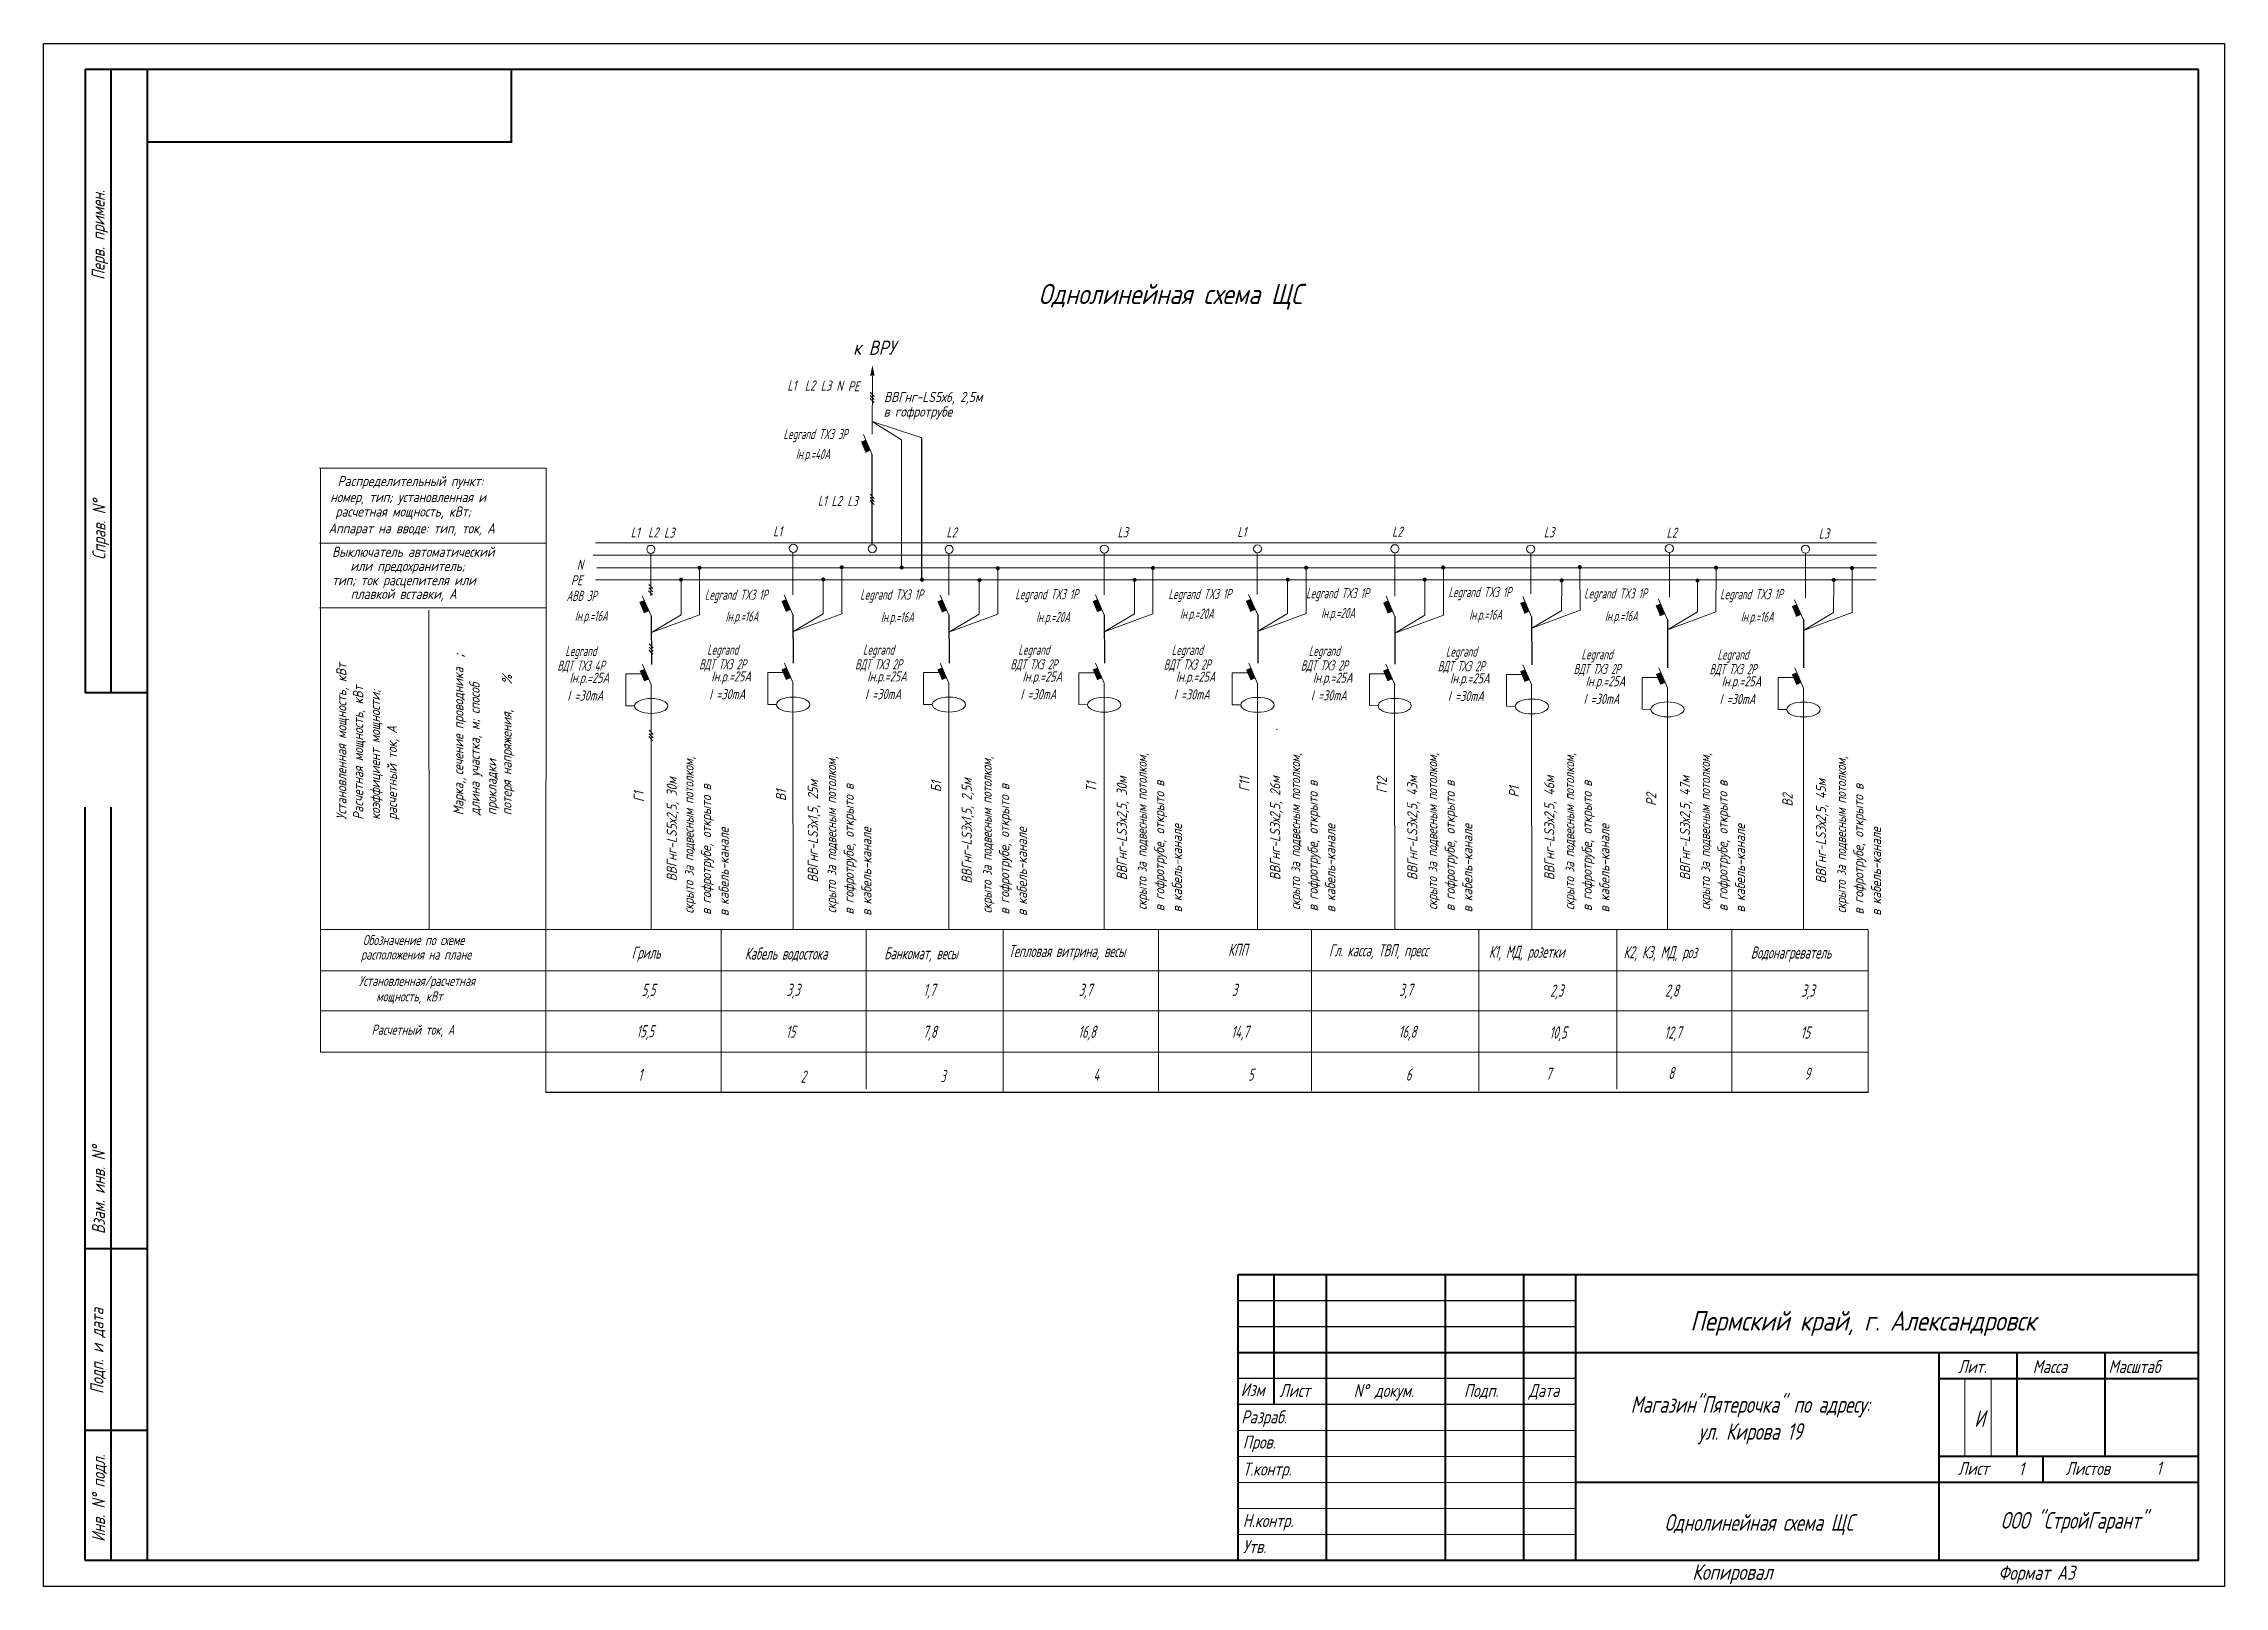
# Model space of a CAD drawing. Header units: millimetres. Extents: x 750 to 1911925374007, y 500 to 46276.
# Drawn here: x 30750 to 60221, y 510 to 21350 of the extents above; entities that cross this region are included whole.
import ezdxf
from ezdxf.enums import TextEntityAlignment as Align

# ---------------------------------------------------------------- set-up
doc = ezdxf.new("R2010")
doc.units = ezdxf.units.MM
for name, color, linetype in [('1', 7, 'Continuous'), ('KONTUR', 7, 'Continuous'), ('вова', 7, 'Continuous'), ('Проводки', 1, 'Continuous'), ('Электропроводки', 1, 'Continuous')]:
    doc.layers.add(name, color=color, linetype=linetype)
doc.layers.add('SHTAMP_Ном_пера__98', color=7, linetype='Continuous', lineweight=25, true_color=0x1f1f1f)
for name, color, linetype, lineweight in [('Основная', 7, 'Continuous', 40), ('текст', 250, 'Continuous', 20), ('тонкая', 7, 'Continuous', 20)]:
    doc.layers.add(name, color=color, linetype=linetype, lineweight=lineweight)
doc.styles.add('ROMANS', font='romans.shx', dxfattribs={"width": 0.7, "oblique": 15, "height": 1})
doc.styles.add('стиль1', font='romans.shx', dxfattribs={"width": 0.75, "oblique": 15, "height": 3.5})

msp = doc.modelspace()

# ---------------------------------------------------------------- texts
at = {"color": 0, "lineweight": 20, "style": 'ROMANS', "oblique": 15}
for s, height, width, p in [('L1', 136.7, 0.7, (40801, 16664)), ('L2', 136.7, 0.7, (41036, 16664)), ('L3', 136.7, 0.7, (41251, 16662)), ('N', 137, 0.7, (41463, 16660)), ('РЕ', 136.7, 0.7, (41619, 16653)), ('L1', 136.7, 0.7, (41211, 15107)), ('L2', 136.7, 0.7, (41396, 15104)), ('L3', 136.7, 0.7, (41611, 15102)), ('L1', 136.7, 0.7, (38683, 14679)), ('L2', 136.7, 0.7, (38918, 14679)), ('L3', 136.7, 0.7, (39133, 14676)), ('L1', 136.7, 0.7, (40608, 14693)), ('L2', 136.7, 0.7, (42950, 14679)), ('L3', 136.7, 0.7, (45262, 14681)), ('L1', 136.7, 0.7, (46881, 14687)), ('L2', 136.7, 0.7, (48973, 14688)), ('L3', 136.7, 0.7, (51023, 14681)), ('L2', 136.7, 0.7, (52682, 14675)), ('L3', 136.7, 0.7, (54737, 14664)), ('РЕ', 136.7, 0.7, (37875, 14032)), ('N', 137, 0.7, (37955, 14242)), ('Iн.р.=25А', 136.7, 0.7, (37856, 12715)), ('Iн.р.=25А', 136.7, 0.7, (39773, 12734)), ('Iн.р.=25А', 136.7, 0.7, (41879, 12734)), ('Iн.р.=25А', 136.7, 0.7, (43978, 12732)), ('Iн.р.=25А', 136.7, 0.7, (46051, 12730)), ('Iн.р.=25А', 136.7, 0.7, (47903, 12717)), ('Iн.р.=25А', 136.7, 0.7, (49755, 12708)), ('Iн.р.=25А', 136.7, 0.7, (51588, 12669)), ('Iн.р.=25А', 136.7, 0.7, (53426, 12667)), ('I =30mА', 136.7, 0.7, (37829, 12475)), ('I =30mА', 136.7, 0.7, (39746, 12494)), ('I =30mА', 136.7, 0.7, (41852, 12494)), ('I =30mА', 136.7, 0.7, (43951, 12493)), ('I =30mА', 136.7, 0.7, (46024, 12490)), ('I =30mА', 136.7, 0.7, (47876, 12477)), ('I =30mА', 136.7, 0.7, (49728, 12468)), ('I =30mА', 136.7, 0.7, (51561, 12430)), ('I =30mА', 136.7, 0.7, (53399, 12428)), ('Обозначение по схеме', 136.75, 0.7, (35063, 9172)), ('Гриль', 164.1, 0.6, (38697, 8989)), ('Кабель водостока', 164.09, 0.6, (40226, 8976)), ('Банкомат, весы', 164.09, 0.6, (42110, 8980)), ('Тепловая витрина, весы', 164.09, 0.6, (43790, 9010)), ('КПП', 164.1, 0.6, (46758, 9027)), ('Гл. касса, ТВП, пресс', 164.09, 0.6, (48120, 9020)), ('К1, МД, розетки', 164.09, 0.6, (50280, 9000)), ('К2, К3, МД, роз', 164.09, 0.6, (52101, 8995)), ('Водонагреватель', 164.09, 0.6, (53820, 8990)), ('расположения на плане', 136.75, 0.7, (35038, 8977)), ('Установленная/расчетная', 136.75, 0.7, (35009, 8621)), (' мощность, кВт', 136.75, 0.7, (35181, 8411)), ('5,5', 164.1, 0.6, (38831, 8486)), ('3,3', 164.1, 0.6, (40790, 8486)), ('1,7', 164.1, 0.6, (42641, 8486)), ('3,7', 164.1, 0.6, (44739, 8486)), ('3', 164, 0.6, (46808, 8486)), ('3,7', 164.1, 0.6, (49069, 8486)), ('2,3', 164.1, 0.6, (51108, 8476)), ('2,8', 164.1, 0.6, (52662, 8476)), ('3,3', 164.1, 0.6, (54503, 8476)), ('Расчетный ток, А', 136.75, 0.7, (35182, 7961)), ('15,5', 164.1, 0.6, (38761, 7927)), ('15', 164.1, 0.6, (40782, 7920)), ('7,8', 164.1, 0.6, (42633, 7920)), ('16,8', 164.1, 0.6, (44731, 7920)), ('14,7', 164.1, 0.6, (46800, 7920)), ('16,8', 164.1, 0.6, (49061, 7920)), ('10,5', 164.1, 0.6, (51099, 7910)), ('12,7', 164.1, 0.6, (52654, 7910)), ('15', 164.1, 0.6, (54495, 7910)), ('1', 164, 0.6, (38784, 7338)), ('2', 164, 0.6, (40980, 7314)), ('3', 164, 0.6, (42867, 7321)), ('4', 164, 0.6, (44937, 7341)), ('5', 164, 0.6, (47026, 7341)), ('6', 164, 0.6, (49159, 7342)), ('7', 164, 0.6, (51052, 7353)), ('8', 164, 0.6, (52705, 7364)), ('9', 164, 0.6, (54546, 7355))]:
    msp.add_text(s, height=height, dxfattribs=dict(at, width=width)).set_placement(p)
at = {"color": 0, "lineweight": 20, "style": 'ROMANS', "oblique": 15, "width": 0.6}
for s, height, p in [('Legrand TX3 3P', 136.75, (40748, 16076)), ('Iн.р.=40А', 136.7, (40914, 15805)), (' ABB 3P', 136.7, (37763, 13890)), ('Legrand TX3 1P', 136.75, (39684, 13905)), ('Legrand TX3 1P', 136.75, (41784, 13908)), ('Legrand TX3 1P', 136.75, (43881, 13913)), ('Legrand TX3 1P', 136.75, (45951, 13916)), ('Legrand TX3 1P', 136.75, (47811, 13927)), ('Legrand TX3 1P', 136.75, (49734, 13941)), ('Legrand TX3 1P', 136.75, (51567, 13923)), ('Legrand TX3 1P', 136.75, (53404, 13913)), ('Iн.р.=16А', 136.7, (37929, 13620)), ('Iн.р.=16А', 136.7, (39965, 13613)), ('Iн.р.=16А', 136.7, (42065, 13604)), ('Iн.р.=20А', 136.7, (44162, 13604)), ('Iн.р.=20А', 136.7, (46105, 13649)), ('Iн.р.=20А', 136.7, (48014, 13658)), ('Iн.р.=16А', 136.7, (50015, 13637)), ('Iн.р.=16А', 136.7, (51848, 13618)), ('Iн.р.=16А', 136.7, (53685, 13608)), ('ВДТ ТХ3 4P', 136.7, (37693, 12948)), ('Legrand', 136.7, (37799, 13146)), ('ВДТ ТХ3 2P', 136.7, (39609, 12966)), ('Legrand', 136.7, (39716, 13164)), ('ВДТ ТХ3 2P', 136.7, (41716, 12966)), ('Legrand', 136.7, (41822, 13164)), ('ВДТ ТХ3 2P', 136.7, (43815, 12965)), ('Legrand', 136.7, (43921, 13163)), ('ВДТ ТХ3 2P', 136.7, (45887, 12963)), ('Legrand', 136.7, (45994, 13161)), ('ВДТ ТХ3 2P', 136.7, (47740, 12950)), ('Legrand', 136.7, (47846, 13148)), ('ВДТ ТХ3 2P', 136.7, (49591, 12940)), ('Legrand', 136.7, (49698, 13138)), ('ВДТ ТХ3 2P', 136.7, (51425, 12902)), ('Legrand', 136.7, (51531, 13100)), ('ВДТ ТХ3 2P', 136.7, (53263, 12900)), ('Legrand', 136.7, (53369, 13098))]:
    msp.add_text(s, height=height, dxfattribs=at).set_placement(p, align=Align.MIDDLE_LEFT)
at = {"color": 0, "linetype": 'ByBlock', "lineweight": 25, "style": 'ROMANS', "oblique": 15, "width": 0.8}
msp.add_text('Пермский край, г. Александровск', height=263.29, dxfattribs=at).set_placement((53003, 3965))
at = {"layer": '1', "color": 0, "lineweight": 20, "style": 'ROMANS', "oblique": 15, "width": 0.8}
for s, height, p in [('Однолинейная cхема ЩС', 273.49, (44195, 17831)), ('к ВРУ', 191.4, (41690, 17146)), ('ВВГнг-LS5х6, 2,5м', 136.75, (42108, 16509)), ('в гофротрубе', 136.75, (42102, 16311)), ('Раcпределительный пункт:', 136.75, (34723, 15372)), ('номер, тип; установленная и', 136.75, (34624, 15156)), ('расчетная мощность, кВт;', 136.75, (34695, 14961)), ('Аппарат на вводе: тип, ток, А', 136.75, (34601, 14735)), ('Выключатель автоматический', 136.75, (34649, 14417)), ('или предохранитель;', 136.75, (34895, 14225)), ('тип; ток расцепителя или', 136.75, (34649, 14034)), ('плавкой вставки, А', 136.75, (34900, 13849))]:
    msp.add_text(s, height=height, dxfattribs=at).set_placement(p)
at = {"layer": '1', "color": 0, "lineweight": 20, "style": 'ROMANS', "oblique": 15}
for s, height, width, p in [('Установленная мощность, кВт', 136.75, 0.8, (34842, 10866)), (';', 164, 0.8, (36432, 13054)), ('Раcчетная мощность, кВт', 136.75, 0.8, (35069, 10866)), ('Марка, сечение проводника ', 136.75, 0.8, (36423, 10927)), ('длина участка, м; способ', 136.75, 0.8, (36643, 10927)), ('%', 137, 0.8, (37080, 12696)), ('коэффициент мощности;', 136.75, 0.8, (35297, 10866)), ('расчетный ток, А', 136.75, 0.8, (35525, 10866)), ('потеря напряжения,', 136.75, 0.8, (37074, 10927)), ('прокладки', 136.7, 0.8, (36871, 10927)), ('скрыто за подвесным потолком,', 136.75, 0.74, (39534, 9598)), ('скрыто за подвесным потолком,', 136.75, 0.74, (41461, 9603)), ('скрыто за подвесным потолком,', 136.75, 0.74, (43563, 9602)), ('скрыто за подвесным потолком,', 136.75, 0.74, (45658, 9648)), ('скрыто за подвесным потолком,', 136.75, 0.74, (47731, 9648)), ('скрыто за подвесным потолком,', 136.75, 0.74, (49583, 9648)), ('скрыто за подвесным потолком,', 136.75, 0.74, (51435, 9648)), ('скрыто за подвесным потолком,', 136.75, 0.74, (53269, 9648)), ('скрыто за подвесным потолком,', 136.75, 0.74, (55107, 9604)), (',', 137, 0.8, (36429, 11401)), ('Г1', 136.7, 0.8, (38862, 11105)), ('ВВГнг-LS5х2,5, 30м', 136.75, 0.8, (39307, 10034)), ('в гофротрубе, открыто в ', 136.75, 0.8, (39771, 9581)), ('В1', 136.7, 0.8, (40782, 11119)), ('ВВГнг-LS3х1,5, 25м', 136.75, 0.8, (41214, 10019)), ('в гофротрубе, открыто в ', 136.75, 0.8, (41699, 9586)), ('Б1', 136.7, 0.8, (42879, 11238)), ('ВВГнг-LS3х1,5, 2,5м', 136.75, 0.8, (43293, 10003)), ('в гофротрубе, открыто в ', 136.75, 0.8, (43800, 9585)), ('Т1', 136.7, 0.8, (44976, 11242)), ('ВВГнг-LS3х2,5, 30м', 136.75, 0.8, (45389, 10049)), ('в гофротрубе, открыто в ', 136.75, 0.8, (45896, 9631)), ('Г11', 136.7, 0.8, (47046, 11245)), ('ВВГнг-LS3х2,5, 26м', 136.75, 0.8, (47461, 10049)), ('в гофротрубе, открыто в ', 136.75, 0.8, (47969, 9631)), ('Г12', 136.7, 0.8, (48903, 11222)), ('ВВГнг-LS3х2,5, 43м', 136.75, 0.8, (49314, 10049)), ('в гофротрубе, открыто в ', 136.75, 0.8, (49821, 9631)), ('Р1', 136.7, 0.8, (50690, 11165)), ('ВВГнг-LS3х2,5, 46м', 136.75, 0.8, (51166, 10049)), ('в гофротрубе, открыто в ', 136.75, 0.8, (51673, 9631)), ('Р2', 136.7, 0.8, (52544, 11052)), ('ВВГнг-LS3х2,5, 47м', 136.75, 0.8, (52999, 10049)), ('в гофротрубе, открыто в ', 136.75, 0.8, (53507, 9631)), ('В2', 136.7, 0.8, (54385, 11044)), ('ВВГнг-LS3х2,5, 45м', 136.75, 0.8, (54837, 10004)), ('в гофротрубе, открыто в ', 136.75, 0.8, (55344, 9586)), ('в кабель-канале', 136.75, 0.8, (40009, 9564)), ('в кабель-канале', 136.75, 0.8, (41937, 9569)), ('в кабель-канале', 136.75, 0.8, (44038, 9567)), ('в кабель-канале', 136.75, 0.8, (46134, 9614)), ('в кабель-канале', 136.75, 0.8, (48206, 9614)), ('в кабель-канале', 136.75, 0.8, (50059, 9614)), ('в кабель-канале', 136.75, 0.8, (51911, 9614)), ('в кабель-канале', 136.75, 0.8, (53744, 9614)), ('в кабель-канале', 136.75, 0.8, (55582, 9569))]:
    msp.add_text(s, height=height, rotation=90, dxfattribs=dict(at, width=width)).set_placement(p)
at = {"layer": 'SHTAMP_Ном_пера__98', "color": 0, "linetype": 'ByBlock', "lineweight": 25, "char_height": 225, "attachment_point": 5, "line_spacing_factor": 0.971274, "style": 'ROMANS'}
for s, insert, width in [('Магазин"Пятерочка" по адресу: ул. Кирова 19', (53814, 2754), 3873.2), ('И', (56912, 2777), 3689.6), ('Однолинейная схема ЩC', (53934, 1342), 3689.6), ('ООО "СтройГарант"', (58187, 1371), 3689.6)]:
    msp.add_mtext(s, dxfattribs=dict(at, insert=insert, width=width))
at = {"layer": 'текст', "color": 0, "style": 'стиль1', "oblique": 15, "width": 0.75}
for s, p in [('Перв. примен.', (31575, 18158)), ('Справ. N%%d', (31586, 14377)), ('Взам. инв. N%%d', (31579, 5269)), ('Подп. и дата', (31559, 3109)), ('Инв. N%%d подл.', (31579, 1111))]:
    msp.add_text(s, height=175.42, rotation=90, dxfattribs=at).set_placement(p)
for s, height, p in [('Лит.', 175.4, (56622, 3391)), ('Масса', 175.4, (57631, 3391)), ('Масштаб', 175.4, (58655, 3391)), ('Изм', 175.4, (46927, 3079)), ('Лист', 175.4, (47451, 3068)), ('N%%d докум. ', 175.42, (48454, 3068)), ('Подп.', 175.4, (49945, 3068)), ('Дата', 175.4, (50819, 3068)), ('Разраб.', 175.4, (46935, 2711)), ('Пров.', 175.4, (46956, 2371)), ('Т.контр.', 175.4, (46956, 2007)), ('Лист', 175.4, (56622, 2015)), ('1', 175, (57443, 2010)), ('Листов', 175.4, (58076, 2015)), ('1', 175, (59301, 2020)), ('Н.контр.', 175.4, (46956, 1311)), ('Утв.', 175.4, (46956, 959)), ('Копировал', 210.5, (53031, 598)), ('Формат А3', 193, (57166, 598))]:
    msp.add_text(s, height=height, dxfattribs=at).set_placement(p)

# ---------------------------------------------------------------- hatches: boundary and pattern name
at = {"layer": 'Проводки', "lineweight": 20, "ltscale": 0.5}
h = msp.add_hatch(color=0, dxfattribs=at)
h.paths.add_polyline_path([(41950, 17007), (41950, 16864), (41980, 16864)])
h.paths.add_polyline_path([(41950, 17007), (41921, 16864), (41950, 16864)])

# ---------------------------------------------------------------- linework, layer by layer
at = {"color": 0, "lineweight": 20}
for p, q in [((41947, 16244), (42343, 16000)), ((39615, 13635), (39615, 14269)), ((41535, 13649), (41535, 14281)), ((43643, 13644), (43643, 14276)), ((45741, 13648), (45741, 14279)), ((47811, 13652), (47811, 14283)), ((49667, 13629), (49667, 14260)), ((51513, 13695), (51509, 14265)), ((53349, 13676), (53352, 14257)), ((55190, 13667), (55190, 14270)), ((39365, 13634), (39365, 14102)), ((41285, 13649), (41285, 14117)), ((43393, 13644), (43393, 14112)), ((45491, 13647), (45491, 14115)), ((47561, 13651), (47561, 14119)), ((49417, 13628), (49417, 14096)), ((51263, 13694), (51265, 14086)), ((53099, 13675), (53101, 14097)), ((54940, 13667), (54941, 14105)), ((38964, 13396), (39365, 13634)), ((40876, 13405), (41285, 13649)), ((42984, 13400), (43393, 13644)), ((45082, 13404), (45491, 13647)), ((47154, 13409), (47561, 13651)), ((49008, 13385), (49417, 13628)), ((50860, 13452), (51267, 13694)), ((52694, 13433), (53099, 13675)), ((54531, 13423), (54940, 13667)), ((38619, 12835), (38619, 12405)), ((38834, 12835), (38619, 12835)), ((40536, 12854), (40536, 12424)), ((40751, 12854), (40536, 12854)), ((42642, 12854), (42642, 12424)), ((42858, 12854), (42642, 12854)), ((44741, 12852), (44741, 12423)), ((44956, 12852), (44741, 12852)), ((46814, 12850), (46814, 12420)), ((47029, 12850), (46814, 12850)), ((48666, 12837), (48666, 12407)), ((48881, 12837), (48666, 12837)), ((50518, 12828), (50518, 12398)), ((50733, 12828), (50518, 12828)), ((52351, 12789), (52351, 12360)), ((52567, 12789), (52351, 12789)), ((54189, 12787), (54189, 12357)), ((54404, 12787), (54189, 12787)), ((38619, 12405), (38736, 12403)), ((40536, 12424), (40653, 12422)), ((42642, 12424), (42760, 12422)), ((44741, 12423), (44858, 12420)), ((46814, 12420), (46931, 12418)), ((48666, 12407), (48783, 12405)), ((50518, 12398), (50635, 12396)), ((52351, 12360), (52469, 12357)), ((54189, 12357), (54306, 12355)), ((34494, 9383), (55405, 9383)), ((39908, 9387), (39908, 7188)), ((41867, 9385), (41867, 7227)), ((43718, 9382), (43718, 7194)), ((45816, 9386), (45815, 7198)), ((47885, 9386), (47885, 7202)), ((50146, 9386), (50146, 7204)), ((52009, 9386), (52009, 7228)), ((53564, 9386), (53564, 7188)), ((55405, 9378), (55405, 7179)), ((34494, 8826), (55405, 8826)), ((34494, 8283), (55405, 8283)), ((34494, 7726), (55405, 7726))]:
    msp.add_line(p, q, dxfattribs=at)
at = {"color": 0, "lineweight": 20, "ltscale": 0.5}
msp.add_line((42343, 16000), (42343, 14270), dxfattribs=at)
for p, q in [((42619, 14122), (42617, 16026)), ((41949, 14591), (41949, 15795)), ((38961, 13613), (38963, 12964)), ((40877, 13632), (40880, 12983)), ((42984, 13632), (42987, 12983)), ((45083, 13630), (45086, 12981)), ((47158, 13638), (47158, 12979)), ((49008, 13615), (49010, 12966)), ((50859, 13607), (50862, 12957)), ((52693, 13567), (52696, 12918)), ((54531, 13565), (54534, 12916)), ((37538, 7188), (55405, 7188))]:
    msp.add_line(p, q)
at = {"color": 0}
for p, q in [((51450, 4369), (46889, 4369)), ((51450, 4018), (46889, 4018)), ((51450, 3317), (46889, 3317)), ((51450, 2966), (46889, 2966)), ((56361, 861), (56361, 861))]:
    msp.add_line(p, q, dxfattribs=at)
at = {"color": 0, "lineweight": 20}
for centre in [(38961, 12403), (40878, 12422), (42985, 12422), (45083, 12420), (47156, 12418), (49008, 12405), (50860, 12396), (52694, 12357), (54531, 12355)]:
    msp.add_ellipse(centre, major_axis=(-225, 0), ratio=0.448481, dxfattribs=at)
at = {"layer": '1', "color": 0, "lineweight": 20}
for p, q in [((41947, 16244), (42617, 16026)), ((34480, 15615), (37543, 15615)), ((34494, 7726), (34492, 15615)), ((37543, 15615), (37538, 7188)), ((34480, 14603), (37543, 14603)), ((38176, 14442), (55519, 14441)), ((38207, 14606), (55519, 14605)), ((38956, 13892), (38956, 14463)), ((40876, 13906), (40876, 14477)), ((42984, 13901), (42984, 14463)), ((45082, 13905), (45082, 14467)), ((47152, 13909), (47151, 14471)), ((49008, 13886), (49009, 14473)), ((50847, 13917), (50847, 14468)), ((52720, 13873), (52720, 14475)), ((54561, 13864), (54560, 14465)), ((38227, 14269), (43879, 14269)), ((41422, 14270), (55519, 14270)), ((38209, 14105), (43974, 14105)), ((38964, 13610), (38838, 13892)), ((38924, 13959), (38979, 13904)), ((38928, 14044), (38983, 13989)), ((38928, 13997), (38983, 13943)), ((39359, 14105), (55513, 14105)), ((40877, 13634), (40759, 13906)), ((42985, 13629), (42867, 13901)), ((45082, 13632), (44964, 13905)), ((47158, 13636), (47034, 13909)), ((49008, 13613), (48891, 13886)), ((50859, 13607), (50741, 13880)), ((34480, 13728), (37543, 13728)), ((35957, 13699), (35959, 9385)), ((38926, 13690), (38860, 13662)), ((38964, 13396), (39615, 13635)), ((40846, 13704), (40781, 13677)), ((40876, 13405), (41535, 13649)), ((42954, 13699), (42889, 13672)), ((42984, 13400), (43643, 13644)), ((45052, 13703), (44986, 13675)), ((45082, 13404), (45741, 13648)), ((47122, 13707), (47056, 13679)), ((47154, 13409), (47811, 13652)), ((48978, 13684), (48913, 13656)), ((49008, 13385), (49667, 13629)), ((50822, 13684), (50757, 13657)), ((50860, 13452), (51517, 13695)), ((52693, 13567), (52573, 13846)), ((52654, 13651), (52588, 13623)), ((52694, 13433), (53349, 13676)), ((54531, 13565), (54413, 13838)), ((54495, 13642), (54429, 13614)), ((54531, 13423), (55190, 13667)), ((38928, 13159), (38983, 13104)), ((38933, 13244), (38987, 13189)), ((38933, 13197), (38987, 13143)), ((40878, 12711), (40760, 12983)), ((42985, 12711), (42867, 12983)), ((45083, 12710), (44966, 12982)), ((47156, 12707), (47038, 12980)), ((38961, 12692), (38843, 12965)), ((38960, 10793), (38960, 12694)), ((40877, 10811), (40877, 12713)), ((42984, 10811), (42984, 12713)), ((45083, 10810), (45083, 12711)), ((47155, 10808), (47155, 12709)), ((49008, 12694), (48890, 12967)), ((49007, 10795), (49007, 12696)), ((50860, 12685), (50742, 12957)), ((50859, 10785), (50859, 12687)), ((52694, 12646), (52576, 12919)), ((54531, 12644), (54414, 12917)), ((52693, 10747), (52693, 12648)), ((54531, 10745), (54531, 12646)), ((38928, 11989), (38983, 11934)), ((38933, 12074), (38987, 12019)), ((38933, 12027), (38987, 11973))]:
    msp.add_line(p, q, dxfattribs=at)
at = {"layer": '1', "color": 0, "lineweight": 20, "const_width": 27.3}
for points in [[(39601, 14270, 1), (39628, 14270, 1)], [(41522, 14276, 1), (41549, 14276, 1)], [(42332, 14273, 1), (42359, 14273, 1)], [(43631, 14263, 1), (43658, 14263, 1)], [(45728, 14267, 1), (45755, 14267, 1)], [(47798, 14271, 1), (47825, 14271, 1)], [(49650, 14274, 1), (49678, 14274, 1)], [(51496, 14279, 1), (51523, 14279, 1)], [(53338, 14271, 1), (53366, 14271, 1)], [(55175, 14266, 1), (55202, 14266, 1)], [(39350, 14109, 1), (39377, 14109, 1)], [(41272, 14112, 1), (41299, 14112, 1)], [(42606, 14108, 1), (42633, 14108, 1)], [(43383, 14102, 1), (43410, 14102, 1)], [(45480, 14106, 1), (45507, 14106, 1)], [(47550, 14110, 1), (47577, 14110, 1)], [(49400, 14110, 1), (49428, 14110, 1)], [(51251, 14099, 1), (51278, 14099, 1)], [(53087, 14097, 1), (53114, 14097, 1)], [(54927, 14105, 1), (54955, 14105, 1)]]:
    msp.add_lwpolyline(points, format="xyb", close=True, dxfattribs=at)
at = {"layer": '1', "color": 0, "lineweight": 20}
for centre in [(38956, 14518), (40881, 14532), (41949, 14527), (42987, 14518), (45085, 14522), (47155, 14526), (49011, 14527), (50846, 14522), (52720, 14530), (54560, 14520)]:
    msp.add_circle(centre, 54.7, dxfattribs=at)
msp.add_point((47419, 12085), dxfattribs=at)
for points in [[(38866, 13832), (38866, 13832), (38800, 13805), (38926, 13690)], [(38800, 13805), (38860, 13662), (38926, 13690)], [(38926, 13690), (38926, 13690), (38866, 13832)], [(40786, 13846), (40786, 13846), (40721, 13819), (40846, 13704)], [(40721, 13819), (40781, 13677), (40846, 13704)], [(40846, 13704), (40846, 13704), (40786, 13846)], [(42894, 13841), (42894, 13841), (42829, 13814), (42954, 13699)], [(42829, 13814), (42889, 13672), (42954, 13699)], [(42954, 13699), (42954, 13699), (42894, 13841)], [(44992, 13845), (44992, 13845), (44926, 13818), (45052, 13703)], [(44926, 13818), (44986, 13675), (45052, 13703)], [(45052, 13703), (45052, 13703), (44992, 13845)], [(47062, 13849), (47062, 13849), (46996, 13821), (47122, 13707)], [(46996, 13821), (47056, 13679), (47122, 13707)], [(47122, 13707), (47122, 13707), (47062, 13849)], [(48918, 13826), (48918, 13826), (48852, 13798), (48978, 13684)], [(48852, 13798), (48913, 13656), (48978, 13684)], [(48978, 13684), (48978, 13684), (48918, 13826)], [(50768, 13820), (50768, 13820), (50703, 13793), (50829, 13678)], [(50703, 13793), (50763, 13650), (50829, 13678)], [(50829, 13678), (50829, 13678), (50768, 13820)], [(52600, 13786), (52600, 13786), (52534, 13759), (52660, 13644)], [(52534, 13759), (52595, 13617), (52660, 13644)], [(52660, 13644), (52660, 13644), (52600, 13786)], [(54441, 13778), (54441, 13778), (54375, 13750), (54501, 13635)], [(54375, 13750), (54435, 13608), (54501, 13635)], [(54501, 13635), (54501, 13635), (54441, 13778)], [(38871, 12904), (38871, 12904), (38805, 12877), (38931, 12762)], [(38805, 12877), (38865, 12735), (38931, 12762)], [(38931, 12762), (38931, 12762), (38871, 12904)], [(40788, 12923), (40788, 12923), (40722, 12896), (40848, 12781)], [(40722, 12896), (40782, 12754), (40848, 12781)], [(40848, 12781), (40848, 12781), (40788, 12923)], [(42894, 12923), (42894, 12923), (42829, 12896), (42954, 12781)], [(42829, 12896), (42889, 12754), (42954, 12781)], [(42954, 12781), (42954, 12781), (42894, 12923)], [(44993, 12922), (44993, 12922), (44927, 12895), (45053, 12780)], [(44927, 12895), (44988, 12752), (45053, 12780)], [(45053, 12780), (45053, 12780), (44993, 12922)], [(47066, 12920), (47066, 12920), (47000, 12892), (47126, 12778)], [(47000, 12892), (47060, 12750), (47126, 12778)], [(47126, 12778), (47126, 12778), (47066, 12920)], [(48918, 12907), (48918, 12907), (48852, 12879), (48978, 12765)], [(48852, 12879), (48912, 12737), (48978, 12765)], [(48978, 12765), (48978, 12765), (48918, 12907)], [(50770, 12897), (50770, 12897), (50704, 12870), (50830, 12755)], [(50704, 12870), (50764, 12728), (50830, 12755)], [(50830, 12755), (50830, 12755), (50770, 12897)], [(52603, 12859), (52603, 12859), (52538, 12832), (52663, 12717)], [(52538, 12832), (52598, 12689), (52663, 12717)], [(52663, 12717), (52663, 12717), (52603, 12859)], [(54441, 12857), (54441, 12857), (54375, 12829), (54501, 12715)], [(54375, 12829), (54436, 12687), (54501, 12715)], [(54501, 12715), (54501, 12715), (54441, 12857)]]:
    msp.add_solid(points, dxfattribs=at)
at = {"layer": 'KONTUR', "color": 0}
for p, q in [((30750, 510), (30750, 21350)), ((30750, 21350), (60221, 21350)), ((60221, 21350), (60221, 510)), ((60221, 510), (30750, 510))]:
    msp.add_line(p, q, dxfattribs=at)
at = {"layer": 'вова', "color": 0, "lineweight": 20}
for p, q in [((41949, 16076), (41952, 16858)), ((41918, 16640), (41972, 16585)), ((41918, 16599), (41972, 16544)), ((41918, 16558), (41972, 16503)), ((41949, 15795), (41831, 16068)), ((41921, 15857), (41856, 15829)), ((41922, 15262), (41976, 15207)), ((41922, 15221), (41976, 15166)), ((41922, 15180), (41976, 15125))]:
    msp.add_line(p, q, dxfattribs=at)
for points in [[(41861, 15999), (41861, 15999), (41796, 15972), (41921, 15857)], [(41796, 15972), (41856, 15829), (41921, 15857)]]:
    msp.add_solid(points, dxfattribs=at)
at = {"layer": 'Основная', "color": 0}
for p, q in [((31311, 20999), (31311, 12579)), ((59870, 20999), (31311, 20999)), ((31662, 12579), (31662, 20999)), ((32153, 3668), (32153, 20999)), ((37072, 20008), (37072, 20991)), ((59870, 861), (59870, 20999)), ((37065, 20017), (32153, 20017)), ((32153, 12579), (31311, 12579)), ((31311, 861), (31311, 11035)), ((31662, 861), (31662, 11035)), ((32153, 5071), (31311, 5071)), ((46889, 4720), (46889, 861)), ((59870, 4720), (46889, 4720)), ((47380, 2966), (47380, 4720)), ((48082, 4720), (48082, 861)), ((49695, 861), (49695, 4720)), ((50748, 4720), (50748, 861)), ((51450, 4720), (51450, 861)), ((32153, 861), (32153, 3668)), ((46889, 3668), (59870, 3668)), ((56361, 3668), (56361, 861)), ((57414, 3668), (57414, 2264)), ((58607, 3668), (58607, 2264)), ((56361, 3317), (59870, 3317)), ((32153, 2615), (31311, 2615)), ((59870, 2264), (56361, 2264)), ((57765, 2264), (57765, 1913)), ((59870, 1913), (51450, 1913)), ((59870, 861), (31311, 861))]:
    msp.add_line(p, q, dxfattribs=at)
at = {"layer": 'тонкая', "color": 0}
for p, q in [((56711, 3302), (56711, 2264)), ((57068, 3302), (57068, 2264)), ((46889, 2615), (51450, 2615)), ((51450, 2264), (46889, 2264)), ((51450, 1913), (46889, 1913))]:
    msp.add_line(p, q, dxfattribs=at)
for points in [[(46889, 1563), (51450, 1563)], [(46889, 1212), (51450, 1212)]]:
    msp.add_lwpolyline(points, dxfattribs=at)
at = {"layer": 'Электропроводки', "color": 0, "lineweight": 20}
for p, q in [((38962, 10790), (38962, 9383)), ((40879, 10809), (40879, 9385)), ((42985, 10809), (42985, 9385)), ((45084, 10808), (45084, 9383)), ((47156, 10806), (47156, 9383)), ((49009, 10792), (49009, 9383)), ((50861, 10783), (50861, 9383)), ((52694, 10745), (52694, 9386)), ((54532, 10743), (54532, 9383))]:
    msp.add_line(p, q, dxfattribs=at)

msp.set_redraw_order([(e.dxf.handle, doc.entitydb.next_handle()) for e in msp.query("TEXT MTEXT ATTDEF DIMENSION ARC_DIMENSION")])  # texts and dimensions are drawn at this point

doc.saveas('drawing.dxf')
